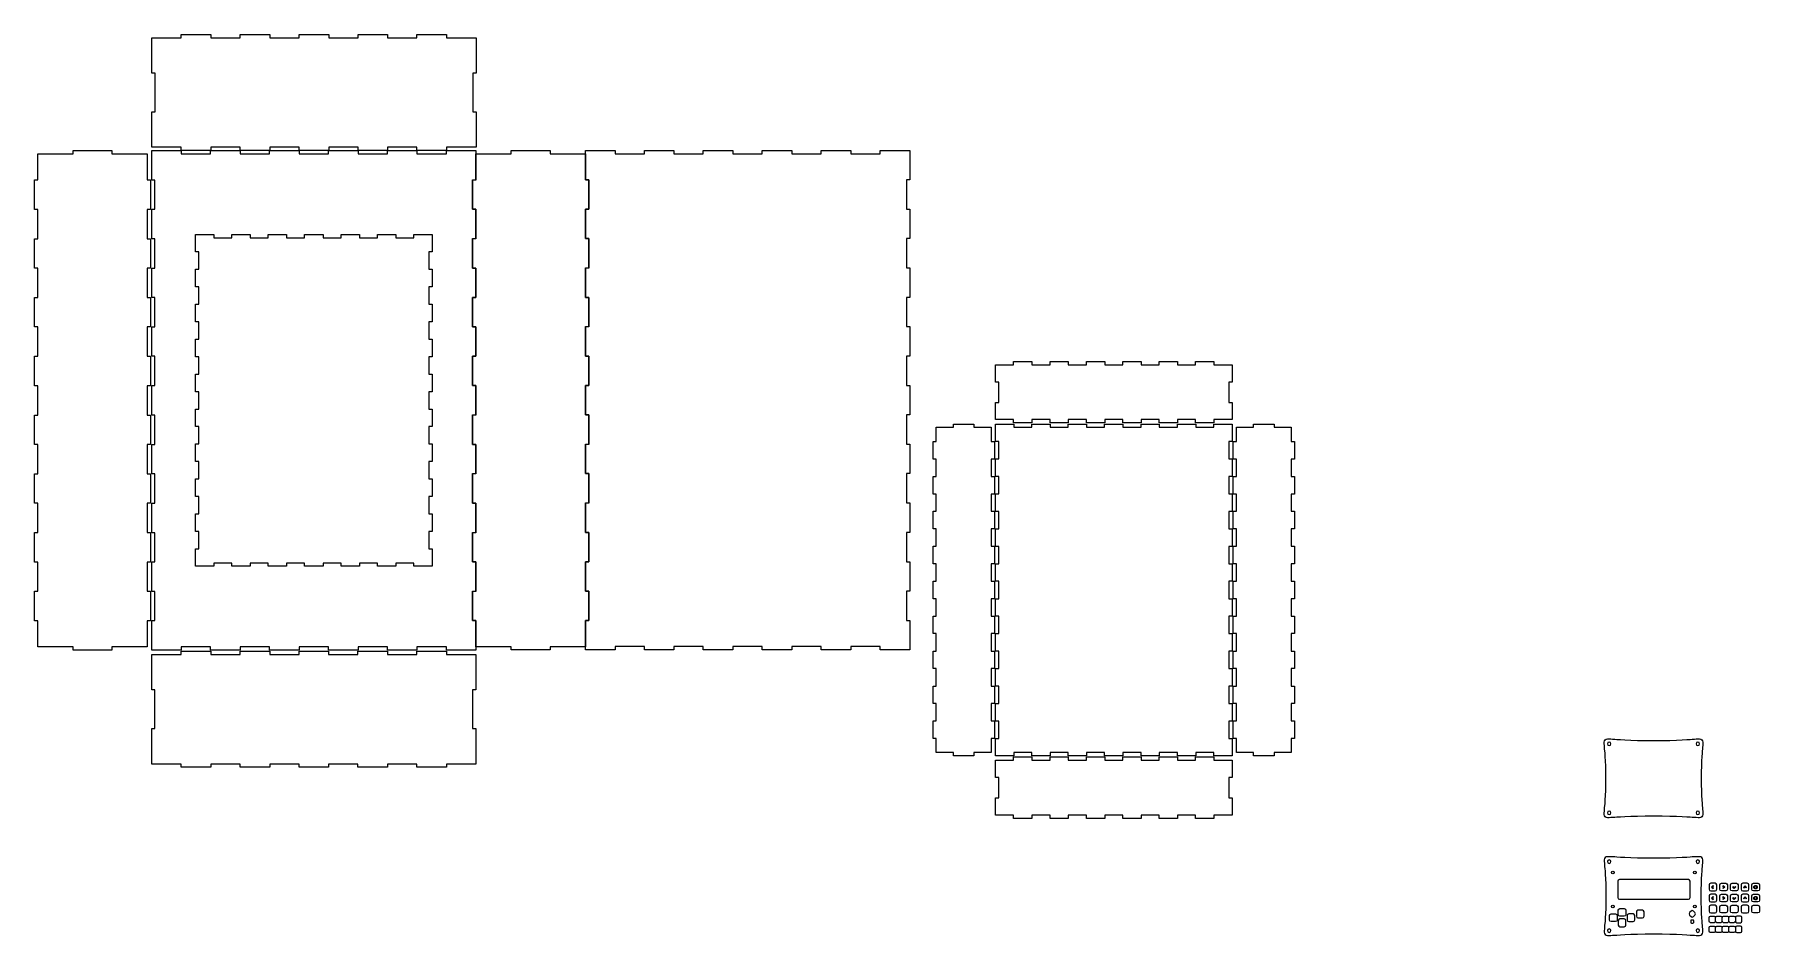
# Model space of a CAD drawing. Extents: x 1 to 1576, y -528 to 295.
import ezdxf

# ---------------------------------------------------------------- set-up
doc = ezdxf.new("R2010")
doc.units = 0
doc.layers.add('NEWLAYER', color=7, linetype='CONTINUOUS')
doc.layers.add('Your Design', color=7, linetype='CONTINUOUS')

# ---------------------------------------------------------------- blocks, each defined once
blk = doc.blocks.new('block 44')
at = {"layer": 'Your Design', "lineweight": 0}
for points in [[(11.6, 181), (11.6, 180.1), (10.9, 179.4), (10, 179.4), (9.1, 179.4), (8.4, 180.1), (8.4, 181), (8.4, 181.9), (9.1, 182.6), (10, 182.6), (10.9, 182.6), (11.6, 181.9), (11.6, 181)], [(92.6, 181), (92.6, 180.1), (91.9, 179.4), (91, 179.4), (90.1, 179.4), (89.4, 180.1), (89.4, 181), (89.4, 181.9), (90.1, 182.6), (91, 182.6), (91.9, 182.6), (92.6, 181.9), (92.6, 181)], [(11.6, 118), (11.6, 117.1), (10.9, 116.4), (10, 116.4), (9.1, 116.4), (8.4, 117.1), (8.4, 118), (8.4, 118.9), (9.1, 119.6), (10, 119.6), (10.9, 119.6), (11.6, 118.9), (11.6, 118)], [(92.6, 118), (92.6, 117.1), (91.9, 116.4), (91, 116.4), (90.1, 116.4), (89.4, 117.1), (89.4, 118), (89.4, 118.9), (90.1, 119.6), (91, 119.6), (91.9, 119.6), (92.6, 118.9), (92.6, 118)]]:
    blk.add_open_spline(points, degree=3, knots=[0, 0, 0, 0, 1, 1, 1, 2, 2, 2, 3, 3, 3, 4, 4, 4, 4], dxfattribs=at)

msp = doc.modelspace()

# ---------------------------------------------------------------- hatches: boundary and pattern name
at = {"layer": 'Your Design'}
h = msp.add_hatch(color=255, dxfattribs=at)
h.dxf.hatch_style = 2
h.paths.add_polyline_path([(1533.9, -482.4), (1533.5, -482), (1532.1, -483.4), (1533.5, -484.8), (1533.9, -484.4), (1532.9, -483.4)])
h = msp.add_hatch(color=255, dxfattribs=at)
h.dxf.hatch_style = 2
h.paths.add_polyline_path([(1542.4, -482.4), (1542.8, -482), (1544.2, -483.4), (1542.8, -484.8), (1542.4, -484.4), (1543.4, -483.4)])
h = msp.add_hatch(color=255, dxfattribs=at)
h.dxf.hatch_style = 2
h.paths.add_polyline_path([(1553.8, -482.8), (1554.2, -483.2), (1552.8, -484.6), (1551.4, -483.2), (1551.8, -482.8), (1552.8, -483.8)])
h = msp.add_hatch(color=255, dxfattribs=at)
h.dxf.hatch_style = 2
h.paths.add_polyline_path([(1563.6, -484.1), (1564, -483.7), (1562.6, -482.3), (1561.2, -483.7), (1561.5, -484.1), (1562.6, -483)])
h = msp.add_hatch(color=255, dxfattribs=at)
h.dxf.hatch_style = 2
edge = h.paths.add_edge_path()
edge.add_spline(control_points=[(1572.8, -481.9), (1572.8, -481.9), (1571.8, -481.9), (1571.8, -481.9), (1571.3, -481.9), (1570.8, -482.4), (1570.8, -482.9), (1570.8, -482.9), (1570.8, -483.9), (1570.8, -483.9), (1570.8, -484.5), (1571.3, -484.9), (1571.8, -484.9), (1571.8, -484.9), (1572.8, -484.9), (1572.8, -484.9), (1573.4, -484.9), (1573.8, -484.5), (1573.8, -483.9), (1573.8, -483.9), (1573.8, -482.9), (1573.8, -482.9), (1573.8, -482.4), (1573.4, -481.9), (1572.8, -481.9), (1572.8, -481.9), (1572.8, -481.9), (1572.8, -481.9)], knot_values=[0, 0, 0, 0, 1, 1, 1, 2, 2, 2, 3, 3, 3, 4, 4, 4, 5, 5, 5, 6, 6, 6, 7, 7, 7, 8, 8, 8, 9, 9, 9, 9], degree=3, periodic=0)
edge = h.paths.add_edge_path()
edge.add_spline(control_points=[(1572.8, -482.4), (1573.1, -482.4), (1573.3, -482.7), (1573.3, -482.9), (1573.3, -482.9), (1573.3, -483.9), (1573.3, -483.9), (1573.3, -484.2), (1573.1, -484.4), (1572.8, -484.4), (1572.8, -484.4), (1571.8, -484.4), (1571.8, -484.4), (1571.6, -484.4), (1571.4, -484.2), (1571.4, -483.9), (1571.4, -483.9), (1571.4, -482.9), (1571.4, -482.9), (1571.4, -482.8), (1571.4, -482.7), (1571.5, -482.6), (1571.6, -482.5), (1571.7, -482.4), (1571.8, -482.4), (1571.8, -482.4), (1572.8, -482.4), (1572.8, -482.4)], knot_values=[0, 0, 0, 0, 0.352778, 0.352778, 0.352778, 0.705556, 0.705556, 0.705556, 1.058333, 1.058333, 1.058333, 1.411111, 1.411111, 1.411111, 1.763889, 1.763889, 1.763889, 2.116667, 2.116667, 2.116667, 2.469444, 2.469444, 2.469444, 2.822222, 2.822222, 2.822222, 3.175, 3.175, 3.175, 3.175], degree=3, periodic=0)
edge.add_line((1572.8, -482.4), (1572.8, -482.4))
h = msp.add_hatch(color=255, dxfattribs=at)
h.dxf.hatch_style = 2
h.paths.add_polyline_path([(1533.9, -492.4), (1533.5, -492), (1532.1, -493.4), (1533.5, -494.8), (1533.9, -494.4), (1532.9, -493.4)])
h = msp.add_hatch(color=255, dxfattribs=at)
h.dxf.hatch_style = 2
h.paths.add_polyline_path([(1542.4, -492.4), (1542.8, -492), (1544.2, -493.4), (1542.8, -494.8), (1542.4, -494.4), (1543.4, -493.4)])
h = msp.add_hatch(color=255, dxfattribs=at)
h.dxf.hatch_style = 2
h.paths.add_polyline_path([(1553.8, -492.8), (1554.2, -493.2), (1552.8, -494.6), (1551.4, -493.2), (1551.8, -492.8), (1552.8, -493.8)])
h = msp.add_hatch(color=255, dxfattribs=at)
h.dxf.hatch_style = 2
h.paths.add_polyline_path([(1563.6, -494.1), (1564, -493.7), (1562.6, -492.3), (1561.2, -493.7), (1561.5, -494.1), (1562.6, -493)])
h = msp.add_hatch(color=255, dxfattribs=at)
h.dxf.hatch_style = 2
edge = h.paths.add_edge_path()
edge.add_spline(control_points=[(1572.8, -491.9), (1572.8, -491.9), (1571.8, -491.9), (1571.8, -491.9), (1571.3, -491.9), (1570.8, -492.4), (1570.8, -492.9), (1570.8, -492.9), (1570.8, -493.9), (1570.8, -493.9), (1570.8, -494.5), (1571.3, -494.9), (1571.8, -494.9), (1571.8, -494.9), (1572.8, -494.9), (1572.8, -494.9), (1573.4, -494.9), (1573.8, -494.5), (1573.8, -493.9), (1573.8, -493.9), (1573.8, -492.9), (1573.8, -492.9), (1573.8, -492.4), (1573.4, -491.9), (1572.8, -491.9), (1572.8, -491.9), (1572.8, -491.9), (1572.8, -491.9)], knot_values=[0, 0, 0, 0, 1, 1, 1, 2, 2, 2, 3, 3, 3, 4, 4, 4, 5, 5, 5, 6, 6, 6, 7, 7, 7, 8, 8, 8, 9, 9, 9, 9], degree=3, periodic=0)
edge = h.paths.add_edge_path()
edge.add_spline(control_points=[(1572.8, -492.4), (1573.1, -492.4), (1573.3, -492.7), (1573.3, -492.9), (1573.3, -492.9), (1573.3, -493.9), (1573.3, -493.9), (1573.3, -494.2), (1573.1, -494.4), (1572.8, -494.4), (1572.8, -494.4), (1571.8, -494.4), (1571.8, -494.4), (1571.6, -494.4), (1571.4, -494.2), (1571.4, -493.9), (1571.4, -493.9), (1571.4, -492.9), (1571.4, -492.9), (1571.4, -492.8), (1571.4, -492.7), (1571.5, -492.6), (1571.6, -492.5), (1571.7, -492.4), (1571.8, -492.4), (1571.8, -492.4), (1572.8, -492.4), (1572.8, -492.4)], knot_values=[0, 0, 0, 0, 0.352778, 0.352778, 0.352778, 0.705556, 0.705556, 0.705556, 1.058333, 1.058333, 1.058333, 1.411111, 1.411111, 1.411111, 1.763889, 1.763889, 1.763889, 2.116667, 2.116667, 2.116667, 2.469444, 2.469444, 2.469444, 2.822222, 2.822222, 2.822222, 3.175, 3.175, 3.175, 3.175], degree=3, periodic=0)
edge.add_line((1572.8, -492.4), (1572.8, -492.4))

# ---------------------------------------------------------------- linework, layer by layer
at = {"layer": 'NEWLAYER', "color": 7}
for points in [[(108.1, 292), (135, 292), (135, 295), (162, 295), (162, 292), (188.8, 292), (188.8, 295), (215.8, 295), (215.8, 292), (242.6, 292), (242.6, 295), (269.6, 295), (269.6, 292), (296.4, 292), (296.4, 295), (323.4, 295), (323.4, 292), (350.2, 292), (350.2, 295), (377.2, 295), (377.2, 292), (404.1, 292), (404.1, 259.6), (401.1, 259.6), (401.1, 224.4), (404.1, 224.4), (404.1, 192), (377.2, 192), (377.2, 189), (350.2, 189), (350.2, 192), (323.4, 192), (323.4, 189), (296.4, 189), (296.4, 192), (269.6, 192), (269.6, 189), (242.6, 189), (242.6, 192), (215.8, 192), (215.8, 189), (188.8, 189), (188.8, 192), (162, 192), (162, 189), (135, 189), (135, 192), (108.1, 192), (108.1, 224.4), (111.1, 224.4), (111.1, 259.6), (108.1, 259.6), (108.1, 292)], [(4, 186), (36.3, 186), (36.3, 189), (71.7, 189), (71.7, 186), (104, 186), (104, 162.2), (107, 162.2), (107, 135.3), (104, 135.3), (104, 108.6), (107, 108.6), (107, 81.7), (104, 81.7), (104, 54.9), (107, 54.9), (107, 28), (104, 28), (104, 1.3), (107, 1.3), (107, -25.6), (104, -25.6), (104, -52.4), (107, -52.4), (107, -79.3), (104, -79.3), (104, -106), (107, -106), (107, -132.9), (104, -132.9), (104, -159.7), (107, -159.7), (107, -186.6), (104, -186.6), (104, -213.3), (107, -213.3), (107, -240.2), (104, -240.2), (104, -264), (71.7, -264), (71.7, -267), (36.3, -267), (36.3, -264), (4, -264), (4, -240.2), (1, -240.2), (1, -213.3), (4, -213.3), (4, -186.6), (1, -186.6), (1, -159.7), (4, -159.7), (4, -132.9), (1, -132.9), (1, -106), (4, -106), (4, -79.3), (1, -79.3), (1, -52.4), (4, -52.4), (4, -25.6), (1, -25.6), (1, 1.3), (4, 1.3), (4, 28), (1, 28), (1, 54.9), (4, 54.9), (4, 81.7), (1, 81.7), (1, 108.6), (4, 108.6), (4, 135.3), (1, 135.3), (1, 162.2), (4, 162.2), (4, 186)], [(108, 189), (135, 189), (135, 186), (161.8, 186), (161.8, 189), (188.8, 189), (188.8, 186), (215.6, 186), (215.6, 189), (242.6, 189), (242.6, 186), (269.4, 186), (269.4, 189), (296.4, 189), (296.4, 186), (323.2, 186), (323.2, 189), (350.2, 189), (350.2, 186), (377, 186), (377, 189), (404, 189), (404, 162.1), (401, 162.1), (401, 135.4), (404, 135.4), (404, 108.5), (401, 108.5), (401, 81.8), (404, 81.8), (404, 54.8), (401, 54.8), (401, 28.1), (404, 28.1), (404, 1.2), (401, 1.2), (401, -25.5), (404, -25.5), (404, -52.5), (401, -52.5), (401, -79.2), (404, -79.2), (404, -106.1), (401, -106.1), (401, -132.8), (404, -132.8), (404, -159.8), (401, -159.8), (401, -186.5), (404, -186.5), (404, -213.4), (401, -213.4), (401, -240.1), (404, -240.1), (404, -267), (377, -267), (377, -264), (350.2, -264), (350.2, -267), (323.2, -267), (323.2, -264), (296.4, -264), (296.4, -267), (269.4, -267), (269.4, -264), (242.6, -264), (242.6, -267), (215.6, -267), (215.6, -264), (188.8, -264), (188.8, -267), (161.8, -267), (161.8, -264), (135, -264), (135, -267), (108, -267), (108, -240.1), (111, -240.1), (111, -213.4), (108, -213.4), (108, -186.5), (111, -186.5), (111, -159.8), (108, -159.8), (108, -132.8), (111, -132.8), (111, -106.1), (108, -106.1), (108, -79.2), (111, -79.2), (111, -52.5), (108, -52.5), (108, -25.5), (111, -25.5), (111, 1.2), (108, 1.2), (108, 28.1), (111, 28.1), (111, 54.8), (108, 54.8), (108, 81.8), (111, 81.8), (111, 108.5), (108, 108.5), (108, 135.4), (111, 135.4), (111, 162.1), (108, 162.1), (108, 189)], [(404, 186.1), (436.3, 186.1), (436.3, 189.1), (471.7, 189.1), (471.7, 186.1), (504, 186.1), (504, 162.3), (507, 162.3), (507, 135.4), (504, 135.4), (504, 108.7), (507, 108.7), (507, 81.8), (504, 81.8), (504, 55), (507, 55), (507, 28.1), (504, 28.1), (504, 1.4), (507, 1.4), (507, -25.5), (504, -25.5), (504, -52.3), (507, -52.3), (507, -79.2), (504, -79.2), (504, -105.9), (507, -105.9), (507, -132.8), (504, -132.8), (504, -159.6), (507, -159.6), (507, -186.5), (504, -186.5), (504, -213.2), (507, -213.2), (507, -240.1), (504, -240.1), (504, -263.9), (471.7, -263.9), (471.7, -266.9), (436.3, -266.9), (436.3, -263.9), (404, -263.9), (404, -240.1), (401, -240.1), (401, -213.2), (404, -213.2), (404, -186.5), (401, -186.5), (401, -159.6), (404, -159.6), (404, -132.8), (401, -132.8), (401, -105.9), (404, -105.9), (404, -79.2), (401, -79.2), (401, -52.3), (404, -52.3), (404, -25.5), (401, -25.5), (401, 1.4), (404, 1.4), (404, 28.1), (401, 28.1), (401, 55), (404, 55), (404, 81.8), (401, 81.8), (401, 108.7), (404, 108.7), (404, 135.4), (401, 135.4), (401, 162.3), (404, 162.3), (404, 186.1)], [(504, 189.2), (531, 189.2), (531, 186.2), (557.8, 186.2), (557.8, 189.2), (584.8, 189.2), (584.8, 186.2), (611.6, 186.2), (611.6, 189.2), (638.6, 189.2), (638.6, 186.2), (665.4, 186.2), (665.4, 189.2), (692.4, 189.2), (692.4, 186.2), (719.2, 186.2), (719.2, 189.2), (746.2, 189.2), (746.2, 186.2), (773, 186.2), (773, 189.2), (800, 189.2), (800, 162.3), (797, 162.3), (797, 135.6), (800, 135.6), (800, 108.7), (797, 108.7), (797, 81.9), (800, 81.9), (800, 55), (797, 55), (797, 28.3), (800, 28.3), (800, 1.4), (797, 1.4), (797, -25.4), (800, -25.4), (800, -52.3), (797, -52.3), (797, -79), (800, -79), (800, -105.9), (797, -105.9), (797, -132.7), (800, -132.7), (800, -159.6), (797, -159.6), (797, -186.3), (800, -186.3), (800, -213.2), (797, -213.2), (797, -240), (800, -240), (800, -266.8), (773, -266.8), (773, -263.8), (746.2, -263.8), (746.2, -266.8), (719.2, -266.8), (719.2, -263.8), (692.4, -263.8), (692.4, -266.8), (665.4, -266.8), (665.4, -263.8), (638.6, -263.8), (638.6, -266.8), (611.6, -266.8), (611.6, -263.8), (584.8, -263.8), (584.8, -266.8), (557.8, -266.8), (557.8, -263.8), (531, -263.8), (531, -266.8), (504, -266.8), (504, -240), (507, -240), (507, -213.2), (504, -213.2), (504, -186.3), (507, -186.3), (507, -159.6), (504, -159.6), (504, -132.7), (507, -132.7), (507, -105.9), (504, -105.9), (504, -79), (507, -79), (507, -52.3), (504, -52.3), (504, -25.4), (507, -25.4), (507, 1.4), (504, 1.4), (504, 28.3), (507, 28.3), (507, 55), (504, 55), (504, 81.9), (507, 81.9), (507, 108.7), (504, 108.7), (504, 135.6), (507, 135.6), (507, 162.3), (504, 162.3), (504, 189.2)], [(148, 112.5), (164.7, 112.5), (164.7, 109.5), (181.2, 109.5), (181.2, 112.5), (197.9, 112.5), (197.9, 109.5), (214.4, 109.5), (214.4, 112.5), (231.1, 112.5), (231.1, 109.5), (247.6, 109.5), (247.6, 112.5), (264.4, 112.5), (264.4, 109.5), (280.9, 109.5), (280.9, 112.5), (297.6, 112.5), (297.6, 109.5), (314.1, 109.5), (314.1, 112.5), (330.8, 112.5), (330.8, 109.5), (347.3, 109.5), (347.3, 112.5), (364, 112.5), (364, 96.5), (361, 96.5), (361, 80.7), (364, 80.7), (364, 64.6), (361, 64.6), (361, 48.8), (364, 48.8), (364, 32.7), (361, 32.7), (361, 16.9), (364, 16.9), (364, 0.8), (361, 0.8), (361, -15), (364, -15), (364, -31.1), (361, -31.1), (361, -46.9), (364, -46.9), (364, -63), (361, -63), (361, -78.8), (364, -78.8), (364, -94.9), (361, -94.9), (361, -110.7), (364, -110.7), (364, -126.8), (361, -126.8), (361, -142.6), (364, -142.6), (364, -158.7), (361, -158.7), (361, -174.5), (364, -174.5), (364, -190.5), (347.3, -190.5), (347.3, -187.5), (330.8, -187.5), (330.8, -190.5), (314.1, -190.5), (314.1, -187.5), (297.6, -187.5), (297.6, -190.5), (280.9, -190.5), (280.9, -187.5), (264.4, -187.5), (264.4, -190.5), (247.6, -190.5), (247.6, -187.5), (231.1, -187.5), (231.1, -190.5), (214.4, -190.5), (214.4, -187.5), (197.9, -187.5), (197.9, -190.5), (181.2, -190.5), (181.2, -187.5), (164.7, -187.5), (164.7, -190.5), (148, -190.5), (148, -174.5), (151, -174.5), (151, -158.7), (148, -158.7), (148, -142.6), (151, -142.6), (151, -126.8), (148, -126.8), (148, -110.7), (151, -110.7), (151, -94.9), (148, -94.9), (148, -78.8), (151, -78.8), (151, -63), (148, -63), (148, -46.9), (151, -46.9), (151, -31.1), (148, -31.1), (148, -15), (151, -15), (151, 0.8), (148, 0.8), (148, 16.9), (151, 16.9), (151, 32.7), (148, 32.7), (148, 48.8), (151, 48.8), (151, 64.6), (148, 64.6), (148, 80.7), (151, 80.7), (151, 96.5), (148, 96.5), (148, 112.5)], [(878.3, -6.6), (894.9, -6.6), (894.9, -3.6), (911.6, -3.6), (911.6, -6.6), (928.1, -6.6), (928.1, -3.6), (944.8, -3.6), (944.8, -6.6), (961.4, -6.6), (961.4, -3.6), (978.1, -3.6), (978.1, -6.6), (994.6, -6.6), (994.6, -3.6), (1011.3, -3.6), (1011.3, -6.6), (1027.8, -6.6), (1027.8, -3.6), (1044.5, -3.6), (1044.5, -6.6), (1061, -6.6), (1061, -3.6), (1077.7, -3.6), (1077.7, -6.6), (1094.3, -6.6), (1094.3, -22.3), (1091.3, -22.3), (1091.3, -40.9), (1094.3, -40.9), (1094.3, -56.6), (1077.7, -56.6), (1077.7, -59.6), (1061, -59.6), (1061, -56.6), (1044.5, -56.6), (1044.5, -59.6), (1027.8, -59.6), (1027.8, -56.6), (1011.3, -56.6), (1011.3, -59.6), (994.6, -59.6), (994.6, -56.6), (978.1, -56.6), (978.1, -59.6), (961.4, -59.6), (961.4, -56.6), (944.8, -56.6), (944.8, -59.6), (928.1, -59.6), (928.1, -56.6), (911.6, -56.6), (911.6, -59.6), (894.9, -59.6), (894.9, -56.6), (878.3, -56.6), (878.3, -40.9), (881.3, -40.9), (881.3, -22.3), (878.3, -22.3), (878.3, -6.6)], [(824.3, -63.6), (839.9, -63.6), (839.9, -60.6), (858.7, -60.6), (858.7, -63.6), (874.3, -63.6), (874.3, -76.5), (877.3, -76.5), (877.3, -92.6), (874.3, -92.6), (874.3, -108.4), (877.3, -108.4), (877.3, -124.5), (874.3, -124.5), (874.3, -140.3), (877.3, -140.3), (877.3, -156.4), (874.3, -156.4), (874.3, -172.2), (877.3, -172.2), (877.3, -188.2), (874.3, -188.2), (874.3, -204.1), (877.3, -204.1), (877.3, -220.1), (874.3, -220.1), (874.3, -236), (877.3, -236), (877.3, -252), (874.3, -252), (874.3, -267.9), (877.3, -267.9), (877.3, -283.9), (874.3, -283.9), (874.3, -299.8), (877.3, -299.8), (877.3, -315.8), (874.3, -315.8), (874.3, -331.7), (877.3, -331.7), (877.3, -347.7), (874.3, -347.7), (874.3, -360.6), (858.7, -360.6), (858.7, -363.6), (839.9, -363.6), (839.9, -360.6), (824.3, -360.6), (824.3, -347.7), (821.3, -347.7), (821.3, -331.7), (824.3, -331.7), (824.3, -315.8), (821.3, -315.8), (821.3, -299.8), (824.3, -299.8), (824.3, -283.9), (821.3, -283.9), (821.3, -267.9), (824.3, -267.9), (824.3, -252), (821.3, -252), (821.3, -236), (824.3, -236), (824.3, -220.1), (821.3, -220.1), (821.3, -204.1), (824.3, -204.1), (824.3, -188.2), (821.3, -188.2), (821.3, -172.2), (824.3, -172.2), (824.3, -156.4), (821.3, -156.4), (821.3, -140.3), (824.3, -140.3), (824.3, -124.5), (821.3, -124.5), (821.3, -108.4), (824.3, -108.4), (824.3, -92.6), (821.3, -92.6), (821.3, -76.5), (824.3, -76.5), (824.3, -63.6)], [(878.3, -60.6), (895, -60.6), (895, -63.6), (911.5, -63.6), (911.5, -60.6), (928.2, -60.6), (928.2, -63.6), (944.7, -63.6), (944.7, -60.6), (961.4, -60.6), (961.4, -63.6), (978, -63.6), (978, -60.6), (994.7, -60.6), (994.7, -63.6), (1011.2, -63.6), (1011.2, -60.6), (1027.9, -60.6), (1027.9, -63.6), (1044.4, -63.6), (1044.4, -60.6), (1061.1, -60.6), (1061.1, -63.6), (1077.7, -63.6), (1077.7, -60.6), (1094.3, -60.6), (1094.3, -76.6), (1091.3, -76.6), (1091.3, -92.5), (1094.3, -92.5), (1094.3, -108.5), (1091.3, -108.5), (1091.3, -124.4), (1094.3, -124.4), (1094.3, -140.4), (1091.3, -140.4), (1091.3, -156.3), (1094.3, -156.3), (1094.3, -172.3), (1091.3, -172.3), (1091.3, -188.2), (1094.3, -188.2), (1094.3, -204.2), (1091.3, -204.2), (1091.3, -220.1), (1094.3, -220.1), (1094.3, -236.1), (1091.3, -236.1), (1091.3, -251.9), (1094.3, -251.9), (1094.3, -268), (1091.3, -268), (1091.3, -283.8), (1094.3, -283.8), (1094.3, -299.9), (1091.3, -299.9), (1091.3, -315.7), (1094.3, -315.7), (1094.3, -331.8), (1091.3, -331.8), (1091.3, -347.6), (1094.3, -347.6), (1094.3, -363.6), (1077.7, -363.6), (1077.7, -360.6), (1061.1, -360.6), (1061.1, -363.6), (1044.4, -363.6), (1044.4, -360.6), (1027.9, -360.6), (1027.9, -363.6), (1011.2, -363.6), (1011.2, -360.6), (994.7, -360.6), (994.7, -363.6), (978, -363.6), (978, -360.6), (961.4, -360.6), (961.4, -363.6), (944.7, -363.6), (944.7, -360.6), (928.2, -360.6), (928.2, -363.6), (911.5, -363.6), (911.5, -360.6), (895, -360.6), (895, -363.6), (878.3, -363.6), (878.3, -347.6), (881.3, -347.6), (881.3, -331.8), (878.3, -331.8), (878.3, -315.7), (881.3, -315.7), (881.3, -299.9), (878.3, -299.9), (878.3, -283.8), (881.3, -283.8), (881.3, -268), (878.3, -268), (878.3, -251.9), (881.3, -251.9), (881.3, -236.1), (878.3, -236.1), (878.3, -220.1), (881.3, -220.1), (881.3, -204.2), (878.3, -204.2), (878.3, -188.2), (881.3, -188.2), (881.3, -172.3), (878.3, -172.3), (878.3, -156.3), (881.3, -156.3), (881.3, -140.4), (878.3, -140.4), (878.3, -124.4), (881.3, -124.4), (881.3, -108.5), (878.3, -108.5), (878.3, -92.5), (881.3, -92.5), (881.3, -76.6), (878.3, -76.6), (878.3, -60.6)], [(1098.3, -63.6), (1113.9, -63.6), (1113.9, -60.6), (1132.7, -60.6), (1132.7, -63.6), (1148.3, -63.6), (1148.3, -76.5), (1151.3, -76.5), (1151.3, -92.6), (1148.3, -92.6), (1148.3, -108.4), (1151.3, -108.4), (1151.3, -124.5), (1148.3, -124.5), (1148.3, -140.3), (1151.3, -140.3), (1151.3, -156.4), (1148.3, -156.4), (1148.3, -172.2), (1151.3, -172.2), (1151.3, -188.2), (1148.3, -188.2), (1148.3, -204.1), (1151.3, -204.1), (1151.3, -220.1), (1148.3, -220.1), (1148.3, -236), (1151.3, -236), (1151.3, -252), (1148.3, -252), (1148.3, -267.9), (1151.3, -267.9), (1151.3, -283.9), (1148.3, -283.9), (1148.3, -299.8), (1151.3, -299.8), (1151.3, -315.8), (1148.3, -315.8), (1148.3, -331.7), (1151.3, -331.7), (1151.3, -347.7), (1148.3, -347.7), (1148.3, -360.6), (1132.7, -360.6), (1132.7, -363.6), (1113.9, -363.6), (1113.9, -360.6), (1098.3, -360.6), (1098.3, -347.7), (1095.3, -347.7), (1095.3, -331.7), (1098.3, -331.7), (1098.3, -315.8), (1095.3, -315.8), (1095.3, -299.8), (1098.3, -299.8), (1098.3, -283.9), (1095.3, -283.9), (1095.3, -267.9), (1098.3, -267.9), (1098.3, -252), (1095.3, -252), (1095.3, -236), (1098.3, -236), (1098.3, -220.1), (1095.3, -220.1), (1095.3, -204.1), (1098.3, -204.1), (1098.3, -188.2), (1095.3, -188.2), (1095.3, -172.2), (1098.3, -172.2), (1098.3, -156.4), (1095.3, -156.4), (1095.3, -140.3), (1098.3, -140.3), (1098.3, -124.5), (1095.3, -124.5), (1095.3, -108.4), (1098.3, -108.4), (1098.3, -92.6), (1095.3, -92.6), (1095.3, -76.5), (1098.3, -76.5), (1098.3, -63.6)], [(108, -271), (134.9, -271), (134.9, -268), (161.9, -268), (161.9, -271), (188.7, -271), (188.7, -268), (215.7, -268), (215.7, -271), (242.5, -271), (242.5, -268), (269.5, -268), (269.5, -271), (296.3, -271), (296.3, -268), (323.3, -268), (323.3, -271), (350.1, -271), (350.1, -268), (377.1, -268), (377.1, -271), (404, -271), (404, -303.4), (401, -303.4), (401, -338.6), (404, -338.6), (404, -371), (377.1, -371), (377.1, -374), (350.1, -374), (350.1, -371), (323.3, -371), (323.3, -374), (296.3, -374), (296.3, -371), (269.5, -371), (269.5, -374), (242.5, -374), (242.5, -371), (215.7, -371), (215.7, -374), (188.7, -374), (188.7, -371), (161.9, -371), (161.9, -374), (134.9, -374), (134.9, -371), (108, -371), (108, -338.6), (111, -338.6), (111, -303.4), (108, -303.4), (108, -271)], [(878.3, -367.6), (894.9, -367.6), (894.9, -364.6), (911.6, -364.6), (911.6, -367.6), (928.1, -367.6), (928.1, -364.6), (944.8, -364.6), (944.8, -367.6), (961.4, -367.6), (961.4, -364.6), (978.1, -364.6), (978.1, -367.6), (994.6, -367.6), (994.6, -364.6), (1011.3, -364.6), (1011.3, -367.6), (1027.8, -367.6), (1027.8, -364.6), (1044.5, -364.6), (1044.5, -367.6), (1061, -367.6), (1061, -364.6), (1077.7, -364.6), (1077.7, -367.6), (1094.3, -367.6), (1094.3, -383.3), (1091.3, -383.3), (1091.3, -401.9), (1094.3, -401.9), (1094.3, -417.6), (1077.7, -417.6), (1077.7, -420.6), (1061, -420.6), (1061, -417.6), (1044.5, -417.6), (1044.5, -420.6), (1027.8, -420.6), (1027.8, -417.6), (1011.3, -417.6), (1011.3, -420.6), (994.6, -420.6), (994.6, -417.6), (978.1, -417.6), (978.1, -420.6), (961.4, -420.6), (961.4, -417.6), (944.8, -417.6), (944.8, -420.6), (928.1, -420.6), (928.1, -417.6), (911.6, -417.6), (911.6, -420.6), (894.9, -420.6), (894.9, -417.6), (878.3, -417.6), (878.3, -401.9), (881.3, -401.9), (881.3, -383.3), (878.3, -383.3), (878.3, -367.6)]]:
    msp.add_lwpolyline(points, dxfattribs=at)
at = {"layer": 'Your Design', "lineweight": 0}
for points in [[(1533.9, -482.4), (1533.5, -482), (1532.1, -483.4), (1533.5, -484.8), (1533.9, -484.4), (1532.9, -483.4), (1533.9, -482.4)], [(1542.4, -482.4), (1542.8, -482), (1544.2, -483.4), (1542.8, -484.8), (1542.4, -484.4), (1543.4, -483.4), (1542.4, -482.4)], [(1553.8, -482.8), (1554.2, -483.2), (1552.8, -484.6), (1551.4, -483.2), (1551.8, -482.8), (1552.8, -483.8), (1553.8, -482.8)], [(1563.6, -484.1), (1564, -483.7), (1562.6, -482.3), (1561.2, -483.7), (1561.5, -484.1), (1562.6, -483), (1563.6, -484.1)], [(1533.9, -492.4), (1533.5, -492), (1532.1, -493.4), (1533.5, -494.8), (1533.9, -494.4), (1532.9, -493.4), (1533.9, -492.4)], [(1542.4, -492.4), (1542.8, -492), (1544.2, -493.4), (1542.8, -494.8), (1542.4, -494.4), (1543.4, -493.4), (1542.4, -492.4)], [(1553.8, -492.8), (1554.2, -493.2), (1552.8, -494.6), (1551.4, -493.2), (1551.8, -492.8), (1552.8, -493.8), (1553.8, -492.8)], [(1563.6, -494.1), (1564, -493.7), (1562.6, -492.3), (1561.2, -493.7), (1561.5, -494.1), (1562.6, -493), (1563.6, -494.1)]]:
    msp.add_lwpolyline(points, dxfattribs=at)
for points, knots in [([(1522.6, -384.1), (1522.6, -367.5), (1523.8, -357), (1523.8, -357), (1524, -355.4), (1524.1, -352.7), (1524.1, -351.1), (1524.1, -349.4), (1522.8, -348.1), (1521.1, -348.1), (1519.5, -348.1), (1516.8, -348.2), (1515.1, -348.3), (1515.1, -348.3), (1500.7, -349.6), (1479.1, -349.6), (1457.6, -349.6), (1443.1, -348.3), (1443.1, -348.3), (1441.5, -348.2), (1438.8, -348.1), (1437.1, -348.1), (1435.5, -348.1), (1434.1, -349.4), (1434.1, -351.1), (1434.1, -352.7), (1434.3, -355.4), (1434.4, -357), (1434.4, -357), (1435.6, -367.5), (1435.6, -384.1), (1435.6, -400.6), (1434.4, -411.1), (1434.4, -411.1), (1434.3, -412.7), (1434.1, -415.4), (1434.1, -417.1), (1434.1, -418.7), (1435.5, -420.1), (1437.1, -420.1), (1438.8, -420.1), (1441.5, -419.9), (1443.1, -419.8), (1443.1, -419.8), (1457.6, -418.6), (1479.1, -418.6), (1500.7, -418.6), (1515.1, -419.8), (1515.1, -419.8), (1516.8, -419.9), (1519.5, -420.1), (1521.1, -420.1), (1522.8, -420.1), (1524.1, -418.7), (1524.1, -417.1), (1524.1, -415.4), (1524, -412.7), (1523.8, -411.1), (1523.8, -411.1), (1522.6, -400.6), (1522.6, -384.1)], [0, 0, 0, 0, 1, 1, 1, 2, 2, 2, 3, 3, 3, 4, 4, 4, 5, 5, 5, 6, 6, 6, 7, 7, 7, 8, 8, 8, 9, 9, 9, 10, 10, 10, 11, 11, 11, 12, 12, 12, 13, 13, 13, 14, 14, 14, 15, 15, 15, 16, 16, 16, 17, 17, 17, 18, 18, 18, 19, 19, 19, 20, 20, 20, 20]), ([(1443.1, -455.8), (1441.5, -455.7), (1438.8, -455.6), (1437.1, -455.6), (1435.5, -455.6), (1434.1, -456.9), (1434.1, -458.6), (1434.1, -460.2), (1434.3, -462.9), (1434.4, -464.5)], [6, 6, 6, 6, 7, 7, 7, 8, 8, 8, 9, 9, 9, 9]), ([(1515.1, -455.8), (1515.1, -455.8), (1500.7, -457.1), (1479.1, -457.1), (1457.6, -457.1), (1443.1, -455.8), (1443.1, -455.8)], [4, 4, 4, 4, 5, 5, 5, 6, 6, 6, 6]), ([(1523.8, -464.5), (1524, -462.9), (1524.1, -460.2), (1524.1, -458.6), (1524.1, -456.9), (1522.8, -455.6), (1521.1, -455.6), (1519.5, -455.6), (1516.8, -455.7), (1515.1, -455.8)], [1, 1, 1, 1, 2, 2, 2, 3, 3, 3, 4, 4, 4, 4]), ([(1434.4, -464.5), (1434.4, -464.5), (1435.6, -475), (1435.6, -491.6), (1435.6, -508.1), (1434.4, -518.6), (1434.4, -518.6)], [9, 9, 9, 9, 10, 10, 10, 11, 11, 11, 11]), ([(1440.2, -460.1), (1440.2, -460.9), (1439.5, -461.7), (1438.6, -461.7), (1437.7, -461.7), (1437, -460.9), (1437, -460.1), (1437, -459.2), (1437.7, -458.5), (1438.6, -458.5), (1439.5, -458.5), (1440.2, -459.2), (1440.2, -460.1)], [0, 0, 0, 0, 1, 1, 1, 2, 2, 2, 3, 3, 3, 4, 4, 4, 4]), ([(1443.1, -470.2), (1443.1, -469.5), (1442.5, -468.9), (1441.9, -468.9), (1441.2, -468.9), (1440.6, -469.5), (1440.6, -470.2), (1440.6, -470.9), (1441.2, -471.4), (1441.9, -471.4), (1442.5, -471.4), (1443.1, -470.9), (1443.1, -470.2), (1443.1, -470.2), (1443.1, -470.2), (1443.1, -470.2)], [0, 0, 0, 0, 1, 1, 1, 2, 2, 2, 3, 3, 3, 4, 4, 4, 5, 5, 5, 5]), ([(1518.1, -470.2), (1518.1, -469.5), (1517.5, -468.9), (1516.9, -468.9), (1516.2, -468.9), (1515.6, -469.5), (1515.6, -470.2), (1515.6, -470.9), (1516.2, -471.4), (1516.9, -471.4), (1517.5, -471.4), (1518.1, -470.9), (1518.1, -470.2), (1518.1, -470.2), (1518.1, -470.2), (1518.1, -470.2)], [0, 0, 0, 0, 1, 1, 1, 2, 2, 2, 3, 3, 3, 4, 4, 4, 5, 5, 5, 5]), ([(1521.2, -460.1), (1521.2, -460.9), (1520.5, -461.7), (1519.6, -461.7), (1518.7, -461.7), (1518, -460.9), (1518, -460.1), (1518, -459.2), (1518.7, -458.5), (1519.6, -458.5), (1520.5, -458.5), (1521.2, -459.2), (1521.2, -460.1)], [0, 0, 0, 0, 1, 1, 1, 2, 2, 2, 3, 3, 3, 4, 4, 4, 4]), ([(1512.4, -493), (1512.4, -493.9), (1511.7, -494.5), (1510.9, -494.5), (1510.9, -494.5), (1447.9, -494.5), (1447.9, -494.5), (1447, -494.5), (1446.4, -493.9), (1446.4, -493), (1446.4, -493), (1446.4, -478), (1446.4, -478), (1446.4, -477.2), (1447, -476.5), (1447.9, -476.5), (1447.9, -476.5), (1510.9, -476.5), (1510.9, -476.5), (1511.7, -476.5), (1512.4, -477.2), (1512.4, -478), (1512.4, -478), (1512.4, -493), (1512.4, -493)], [0, 0, 0, 0, 1, 1, 1, 2, 2, 2, 3, 3, 3, 4, 4, 4, 5, 5, 5, 6, 6, 6, 7, 7, 7, 8, 8, 8, 8]), ([(1572.8, -481.9), (1572.8, -481.9), (1571.8, -481.9), (1571.8, -481.9), (1571.3, -481.9), (1570.8, -482.4), (1570.8, -482.9), (1570.8, -482.9), (1570.8, -483.9), (1570.8, -483.9), (1570.8, -484.5), (1571.3, -484.9), (1571.8, -484.9), (1571.8, -484.9), (1572.8, -484.9), (1572.8, -484.9), (1573.4, -484.9), (1573.8, -484.5), (1573.8, -483.9), (1573.8, -483.9), (1573.8, -482.9), (1573.8, -482.9), (1573.8, -482.4), (1573.4, -481.9), (1572.8, -481.9), (1572.8, -481.9), (1572.8, -481.9), (1572.8, -481.9)], [0, 0, 0, 0, 1, 1, 1, 2, 2, 2, 3, 3, 3, 4, 4, 4, 5, 5, 5, 6, 6, 6, 7, 7, 7, 8, 8, 8, 9, 9, 9, 9]), ([(1572.8, -482.4), (1573.1, -482.4), (1573.3, -482.7), (1573.3, -482.9), (1573.3, -482.9), (1573.3, -483.9), (1573.3, -483.9), (1573.3, -484.2), (1573.1, -484.4), (1572.8, -484.4), (1572.8, -484.4), (1571.8, -484.4), (1571.8, -484.4), (1571.6, -484.4), (1571.4, -484.2), (1571.4, -483.9), (1571.4, -483.9), (1571.4, -482.9), (1571.4, -482.9), (1571.4, -482.8), (1571.4, -482.7), (1571.5, -482.6), (1571.6, -482.5), (1571.7, -482.4), (1571.8, -482.4), (1571.8, -482.4), (1572.8, -482.4), (1572.8, -482.4)], [0, 0, 0, 0, 1, 1, 1, 2, 2, 2, 3, 3, 3, 4, 4, 4, 5, 5, 5, 6, 6, 6, 7, 7, 7, 8, 8, 8, 9, 9, 9, 9]), ([(1443.1, -501.2), (1443.1, -500.5), (1442.5, -499.9), (1441.9, -499.9), (1441.2, -499.9), (1440.6, -500.5), (1440.6, -501.2), (1440.6, -501.9), (1441.2, -502.4), (1441.9, -502.4), (1442.5, -502.4), (1443.1, -501.9), (1443.1, -501.2), (1443.1, -501.2), (1443.1, -501.2), (1443.1, -501.2)], [0, 0, 0, 0, 1, 1, 1, 2, 2, 2, 3, 3, 3, 4, 4, 4, 5, 5, 5, 5]), ([(1448.4, -503), (1447.5, -503), (1446.9, -503.7), (1446.9, -504.5), (1446.9, -504.5), (1446.9, -508.5), (1446.9, -508.5), (1446.9, -509.4), (1447.5, -510), (1448.4, -510), (1448.4, -510), (1452.4, -510), (1452.4, -510), (1453.2, -510), (1453.9, -509.4), (1453.9, -508.5), (1453.9, -508.5), (1453.9, -504.5), (1453.9, -504.5), (1453.9, -503.7), (1453.2, -503), (1452.4, -503), (1452.4, -503), (1448.4, -503), (1448.4, -503)], [0, 0, 0, 0, 1, 1, 1, 2, 2, 2, 3, 3, 3, 4, 4, 4, 5, 5, 5, 6, 6, 6, 7, 7, 7, 8, 8, 8, 8]), ([(1518.1, -501.2), (1518.1, -500.5), (1517.5, -499.9), (1516.9, -499.9), (1516.2, -499.9), (1515.6, -500.5), (1515.6, -501.2), (1515.6, -501.9), (1516.2, -502.4), (1516.9, -502.4), (1517.5, -502.4), (1518.1, -501.9), (1518.1, -501.2), (1518.1, -501.2), (1518.1, -501.2), (1518.1, -501.2)], [0, 0, 0, 0, 1, 1, 1, 2, 2, 2, 3, 3, 3, 4, 4, 4, 5, 5, 5, 5]), ([(1572.8, -491.9), (1572.8, -491.9), (1571.8, -491.9), (1571.8, -491.9), (1571.3, -491.9), (1570.8, -492.4), (1570.8, -492.9), (1570.8, -492.9), (1570.8, -493.9), (1570.8, -493.9), (1570.8, -494.5), (1571.3, -494.9), (1571.8, -494.9), (1571.8, -494.9), (1572.8, -494.9), (1572.8, -494.9), (1573.4, -494.9), (1573.8, -494.5), (1573.8, -493.9), (1573.8, -493.9), (1573.8, -492.9), (1573.8, -492.9), (1573.8, -492.4), (1573.4, -491.9), (1572.8, -491.9), (1572.8, -491.9), (1572.8, -491.9), (1572.8, -491.9)], [0, 0, 0, 0, 1, 1, 1, 2, 2, 2, 3, 3, 3, 4, 4, 4, 5, 5, 5, 6, 6, 6, 7, 7, 7, 8, 8, 8, 9, 9, 9, 9]), ([(1572.8, -492.4), (1573.1, -492.4), (1573.3, -492.7), (1573.3, -492.9), (1573.3, -492.9), (1573.3, -493.9), (1573.3, -493.9), (1573.3, -494.2), (1573.1, -494.4), (1572.8, -494.4), (1572.8, -494.4), (1571.8, -494.4), (1571.8, -494.4), (1571.6, -494.4), (1571.4, -494.2), (1571.4, -493.9), (1571.4, -493.9), (1571.4, -492.9), (1571.4, -492.9), (1571.4, -492.8), (1571.4, -492.7), (1571.5, -492.6), (1571.6, -492.5), (1571.7, -492.4), (1571.8, -492.4), (1571.8, -492.4), (1572.8, -492.4), (1572.8, -492.4)], [0, 0, 0, 0, 1, 1, 1, 2, 2, 2, 3, 3, 3, 4, 4, 4, 5, 5, 5, 6, 6, 6, 7, 7, 7, 8, 8, 8, 9, 9, 9, 9]), ([(1434.4, -518.6), (1434.3, -520.2), (1434.1, -522.9), (1434.1, -524.6), (1434.1, -526.2), (1435.5, -527.6), (1437.1, -527.6), (1438.8, -527.6), (1441.5, -527.4), (1443.1, -527.3)], [11, 11, 11, 11, 12, 12, 12, 13, 13, 13, 14, 14, 14, 14]), ([(1438.9, -513.3), (1438.9, -514.1), (1439.5, -514.8), (1440.4, -514.8), (1440.4, -514.8), (1444.4, -514.8), (1444.4, -514.8), (1445.2, -514.8), (1445.9, -514.1), (1445.9, -513.3), (1445.9, -513.3), (1445.9, -509.3), (1445.9, -509.3), (1445.9, -508.5), (1445.2, -507.8), (1444.4, -507.8), (1444.4, -507.8), (1440.4, -507.8), (1440.4, -507.8), (1439.5, -507.8), (1438.9, -508.5), (1438.9, -509.3), (1438.9, -509.3), (1438.9, -513.3), (1438.9, -513.3)], [0, 0, 0, 0, 1, 1, 1, 2, 2, 2, 3, 3, 3, 4, 4, 4, 5, 5, 5, 6, 6, 6, 7, 7, 7, 8, 8, 8, 8]), ([(1448.4, -519.5), (1447.5, -519.5), (1446.9, -518.9), (1446.9, -518), (1446.9, -518), (1446.9, -514), (1446.9, -514), (1446.9, -513.2), (1447.5, -512.5), (1448.4, -512.5), (1448.4, -512.5), (1452.4, -512.5), (1452.4, -512.5), (1453.2, -512.5), (1453.9, -513.2), (1453.9, -514), (1453.9, -514), (1453.9, -518), (1453.9, -518), (1453.9, -518.9), (1453.2, -519.5), (1452.4, -519.5), (1452.4, -519.5), (1448.4, -519.5), (1448.4, -519.5)], [0, 0, 0, 0, 1, 1, 1, 2, 2, 2, 3, 3, 3, 4, 4, 4, 5, 5, 5, 6, 6, 6, 7, 7, 7, 8, 8, 8, 8]), ([(1461.9, -513.3), (1461.9, -514.1), (1461.2, -514.8), (1460.4, -514.8), (1460.4, -514.8), (1456.4, -514.8), (1456.4, -514.8), (1455.5, -514.8), (1454.9, -514.1), (1454.9, -513.3), (1454.9, -513.3), (1454.9, -509.3), (1454.9, -509.3), (1454.9, -508.5), (1455.5, -507.8), (1456.4, -507.8), (1456.4, -507.8), (1460.4, -507.8), (1460.4, -507.8), (1461.2, -507.8), (1461.9, -508.5), (1461.9, -509.3), (1461.9, -509.3), (1461.9, -513.3), (1461.9, -513.3)], [0, 0, 0, 0, 1, 1, 1, 2, 2, 2, 3, 3, 3, 4, 4, 4, 5, 5, 5, 6, 6, 6, 7, 7, 7, 8, 8, 8, 8]), ([(1470.4, -510), (1470.4, -510.9), (1469.7, -511.5), (1468.9, -511.5), (1468.9, -511.5), (1464.9, -511.5), (1464.9, -511.5), (1464.1, -511.5), (1463.4, -510.9), (1463.4, -510), (1463.4, -510), (1463.4, -506), (1463.4, -506), (1463.4, -505.2), (1464.1, -504.5), (1464.9, -504.5), (1464.9, -504.5), (1468.9, -504.5), (1468.9, -504.5), (1469.7, -504.5), (1470.4, -505.2), (1470.4, -506), (1470.4, -506), (1470.4, -510), (1470.4, -510)], [0, 0, 0, 0, 1, 1, 1, 2, 2, 2, 3, 3, 3, 4, 4, 4, 5, 5, 5, 6, 6, 6, 7, 7, 7, 8, 8, 8, 8]), ([(1515.5, -510.3), (1514.9, -510.9), (1513.9, -510.9), (1513.4, -510.3), (1513.4, -510.3), (1511.9, -508.9), (1511.9, -508.9), (1511.4, -508.3), (1511.4, -507.3), (1511.9, -506.7), (1511.9, -506.7), (1513.4, -505.3), (1513.4, -505.3), (1513.9, -504.7), (1514.9, -504.7), (1515.5, -505.3), (1515.5, -505.3), (1516.9, -506.7), (1516.9, -506.7), (1517.5, -507.3), (1517.5, -508.3), (1516.9, -508.9), (1516.9, -508.9), (1515.5, -510.3), (1515.5, -510.3)], [0, 0, 0, 0, 1, 1, 1, 2, 2, 2, 3, 3, 3, 4, 4, 4, 5, 5, 5, 6, 6, 6, 7, 7, 7, 8, 8, 8, 8]), ([(1513.7, -516.3), (1513.3, -516.3), (1513, -516), (1513, -515.6), (1513, -515.6), (1513, -514.2), (1513, -514.2), (1513, -513.8), (1513.3, -513.5), (1513.7, -513.5), (1513.7, -513.5), (1515.1, -513.5), (1515.1, -513.5), (1515.5, -513.5), (1515.8, -513.8), (1515.8, -514.2), (1515.8, -514.2), (1515.8, -515.6), (1515.8, -515.6), (1515.8, -516), (1515.5, -516.3), (1515.1, -516.3), (1515.1, -516.3), (1513.7, -516.3), (1513.7, -516.3)], [0, 0, 0, 0, 1, 1, 1, 2, 2, 2, 3, 3, 3, 4, 4, 4, 5, 5, 5, 6, 6, 6, 7, 7, 7, 8, 8, 8, 8]), ([(1515.1, -527.3), (1516.8, -527.4), (1519.5, -527.6), (1521.1, -527.6), (1522.8, -527.6), (1524.1, -526.2), (1524.1, -524.6), (1524.1, -522.9), (1524, -520.2), (1523.8, -518.6)], [16, 16, 16, 16, 17, 17, 17, 18, 18, 18, 19, 19, 19, 19]), ([(1535.8, -514.6), (1535.8, -515.3), (1535.2, -515.9), (1534.5, -515.9), (1534.5, -515.9), (1531, -515.9), (1531, -515.9), (1530.3, -515.9), (1529.8, -515.3), (1529.8, -514.6), (1529.8, -514.6), (1529.8, -511.2), (1529.8, -511.2), (1529.8, -510.5), (1530.3, -509.9), (1531, -509.9), (1531, -509.9), (1534.5, -509.9), (1534.5, -509.9), (1535.2, -509.9), (1535.8, -510.5), (1535.8, -511.2)], [0, 0, 0, 0, 1, 1, 1, 2, 2, 2, 3, 3, 3, 4, 4, 4, 5, 5, 5, 6, 6, 6, 7, 7, 7, 7]), ([(1535.8, -523.6), (1535.8, -524.3), (1535.2, -524.9), (1534.5, -524.9), (1534.5, -524.9), (1531, -524.9), (1531, -524.9), (1530.3, -524.9), (1529.8, -524.3), (1529.8, -523.6), (1529.8, -523.6), (1529.8, -520.2), (1529.8, -520.2), (1529.8, -519.5), (1530.3, -518.9), (1531, -518.9), (1531, -518.9), (1534.5, -518.9), (1534.5, -518.9), (1535.2, -518.9), (1535.8, -519.5), (1535.8, -520.2)], [0, 0, 0, 0, 1, 1, 1, 2, 2, 2, 3, 3, 3, 4, 4, 4, 5, 5, 5, 6, 6, 6, 7, 7, 7, 7]), ([(1541.8, -514.6), (1541.8, -515.3), (1541.2, -515.9), (1540.5, -515.9), (1540.5, -515.9), (1537, -515.9), (1537, -515.9), (1536.3, -515.9), (1535.8, -515.3), (1535.8, -514.6), (1535.8, -514.6), (1535.8, -511.2), (1535.8, -511.2), (1535.8, -510.5), (1536.3, -509.9), (1537, -509.9), (1537, -509.9), (1540.5, -509.9), (1540.5, -509.9), (1541.2, -509.9), (1541.8, -510.5), (1541.8, -511.2)], [0, 0, 0, 0, 1, 1, 1, 2, 2, 2, 3, 3, 3, 4, 4, 4, 5, 5, 5, 6, 6, 6, 7, 7, 7, 7]), ([(1541.8, -523.6), (1541.8, -524.3), (1541.2, -524.9), (1540.5, -524.9), (1540.5, -524.9), (1537, -524.9), (1537, -524.9), (1536.3, -524.9), (1535.8, -524.3), (1535.8, -523.6), (1535.8, -523.6), (1535.8, -520.2), (1535.8, -520.2), (1535.8, -519.5), (1536.3, -518.9), (1537, -518.9), (1537, -518.9), (1540.5, -518.9), (1540.5, -518.9), (1541.2, -518.9), (1541.8, -519.5), (1541.8, -520.2)], [0, 0, 0, 0, 1, 1, 1, 2, 2, 2, 3, 3, 3, 4, 4, 4, 5, 5, 5, 6, 6, 6, 7, 7, 7, 7]), ([(1547.8, -514.6), (1547.8, -515.3), (1547.2, -515.9), (1546.5, -515.9), (1546.5, -515.9), (1543, -515.9), (1543, -515.9), (1542.3, -515.9), (1541.8, -515.3), (1541.8, -514.6), (1541.8, -514.6), (1541.8, -511.2), (1541.8, -511.2), (1541.8, -510.5), (1542.3, -509.9), (1543, -509.9), (1543, -509.9), (1546.5, -509.9), (1546.5, -509.9), (1547.2, -509.9), (1547.8, -510.5), (1547.8, -511.2)], [0, 0, 0, 0, 1, 1, 1, 2, 2, 2, 3, 3, 3, 4, 4, 4, 5, 5, 5, 6, 6, 6, 7, 7, 7, 7]), ([(1547.8, -523.6), (1547.8, -524.3), (1547.2, -524.9), (1546.5, -524.9), (1546.5, -524.9), (1543, -524.9), (1543, -524.9), (1542.3, -524.9), (1541.8, -524.3), (1541.8, -523.6), (1541.8, -523.6), (1541.8, -520.2), (1541.8, -520.2), (1541.8, -519.5), (1542.3, -518.9), (1543, -518.9), (1543, -518.9), (1546.5, -518.9), (1546.5, -518.9), (1547.2, -518.9), (1547.8, -519.5), (1547.8, -520.2)], [0, 0, 0, 0, 1, 1, 1, 2, 2, 2, 3, 3, 3, 4, 4, 4, 5, 5, 5, 6, 6, 6, 7, 7, 7, 7]), ([(1553.8, -514.6), (1553.8, -515.3), (1553.2, -515.9), (1552.5, -515.9), (1552.5, -515.9), (1549, -515.9), (1549, -515.9), (1548.3, -515.9), (1547.8, -515.3), (1547.8, -514.6), (1547.8, -514.6), (1547.8, -511.2), (1547.8, -511.2), (1547.8, -510.5), (1548.3, -509.9), (1549, -509.9), (1549, -509.9), (1552.5, -509.9), (1552.5, -509.9), (1553.2, -509.9), (1553.8, -510.5), (1553.8, -511.2)], [0, 0, 0, 0, 1, 1, 1, 2, 2, 2, 3, 3, 3, 4, 4, 4, 5, 5, 5, 6, 6, 6, 7, 7, 7, 7]), ([(1553.8, -523.6), (1553.8, -524.3), (1553.2, -524.9), (1552.5, -524.9), (1552.5, -524.9), (1549, -524.9), (1549, -524.9), (1548.3, -524.9), (1547.8, -524.3), (1547.8, -523.6), (1547.8, -523.6), (1547.8, -520.2), (1547.8, -520.2), (1547.8, -519.5), (1548.3, -518.9), (1549, -518.9), (1549, -518.9), (1552.5, -518.9), (1552.5, -518.9), (1553.2, -518.9), (1553.8, -519.5), (1553.8, -520.2)], [0, 0, 0, 0, 1, 1, 1, 2, 2, 2, 3, 3, 3, 4, 4, 4, 5, 5, 5, 6, 6, 6, 7, 7, 7, 7]), ([(1559.8, -514.6), (1559.8, -515.3), (1559.2, -515.9), (1558.5, -515.9), (1558.5, -515.9), (1555, -515.9), (1555, -515.9), (1554.3, -515.9), (1553.8, -515.3), (1553.8, -514.6), (1553.8, -514.6), (1553.8, -511.2), (1553.8, -511.2), (1553.8, -510.5), (1554.3, -509.9), (1555, -509.9), (1555, -509.9), (1558.5, -509.9), (1558.5, -509.9), (1559.2, -509.9), (1559.8, -510.5), (1559.8, -511.2), (1559.8, -511.2), (1559.8, -514.6), (1559.8, -514.6)], [0, 0, 0, 0, 1, 1, 1, 2, 2, 2, 3, 3, 3, 4, 4, 4, 5, 5, 5, 6, 6, 6, 7, 7, 7, 8, 8, 8, 8]), ([(1559.8, -523.6), (1559.8, -524.3), (1559.2, -524.9), (1558.5, -524.9), (1558.5, -524.9), (1555, -524.9), (1555, -524.9), (1554.3, -524.9), (1553.8, -524.3), (1553.8, -523.6), (1553.8, -523.6), (1553.8, -520.2), (1553.8, -520.2), (1553.8, -519.5), (1554.3, -518.9), (1555, -518.9), (1555, -518.9), (1558.5, -518.9), (1558.5, -518.9), (1559.2, -518.9), (1559.8, -519.5), (1559.8, -520.2), (1559.8, -520.2), (1559.8, -523.6), (1559.8, -523.6)], [0, 0, 0, 0, 1, 1, 1, 2, 2, 2, 3, 3, 3, 4, 4, 4, 5, 5, 5, 6, 6, 6, 7, 7, 7, 8, 8, 8, 8]), ([(1440.2, -523.1), (1440.2, -523.9), (1439.5, -524.7), (1438.6, -524.7), (1437.7, -524.7), (1437, -523.9), (1437, -523.1), (1437, -522.2), (1437.7, -521.5), (1438.6, -521.5), (1439.5, -521.5), (1440.2, -522.2), (1440.2, -523.1)], [0, 0, 0, 0, 1, 1, 1, 2, 2, 2, 3, 3, 3, 4, 4, 4, 4]), ([(1443.1, -527.3), (1443.1, -527.3), (1457.6, -526.1), (1479.1, -526.1), (1500.7, -526.1), (1515.1, -527.3), (1515.1, -527.3)], [14, 14, 14, 14, 15, 15, 15, 16, 16, 16, 16]), ([(1521.2, -523.1), (1521.2, -523.9), (1520.5, -524.7), (1519.6, -524.7), (1518.7, -524.7), (1518, -523.9), (1518, -523.1), (1518, -522.2), (1518.7, -521.5), (1519.6, -521.5), (1520.5, -521.5), (1521.2, -522.2), (1521.2, -523.1)], [0, 0, 0, 0, 1, 1, 1, 2, 2, 2, 3, 3, 3, 4, 4, 4, 4])]:
    msp.add_open_spline(points, degree=3, knots=knots, dxfattribs=at)
for points in [[(1522.6, -491.6), (1522.6, -475), (1523.8, -464.5), (1523.8, -464.5)], [(1531.3, -479.9), (1530.4, -479.9), (1529.8, -480.6), (1529.8, -481.4)], [(1529.8, -481.4), (1529.8, -481.4), (1529.8, -485.4), (1529.8, -485.4)], [(1529.8, -485.4), (1529.8, -486.2), (1530.4, -486.9), (1531.3, -486.9)], [(1535.3, -479.9), (1535.3, -479.9), (1531.3, -479.9), (1531.3, -479.9)], [(1531.3, -486.9), (1531.3, -486.9), (1535.3, -486.9), (1535.3, -486.9)], [(1536.8, -481.4), (1536.8, -480.6), (1536.1, -479.9), (1535.3, -479.9)], [(1535.3, -486.9), (1536.1, -486.9), (1536.8, -486.2), (1536.8, -485.4)], [(1536.8, -485.4), (1536.8, -485.4), (1536.8, -481.4), (1536.8, -481.4)], [(1539.5, -481.4), (1539.5, -480.6), (1540.2, -479.9), (1541, -479.9)], [(1539.5, -485.4), (1539.5, -485.4), (1539.5, -481.4), (1539.5, -481.4)], [(1541, -486.9), (1540.2, -486.9), (1539.5, -486.2), (1539.5, -485.4)], [(1541, -479.9), (1541, -479.9), (1545, -479.9), (1545, -479.9)], [(1545, -486.9), (1545, -486.9), (1541, -486.9), (1541, -486.9)], [(1545, -479.9), (1545.9, -479.9), (1546.5, -480.6), (1546.5, -481.4)], [(1546.5, -485.4), (1546.5, -486.2), (1545.9, -486.9), (1545, -486.9)], [(1546.5, -481.4), (1546.5, -481.4), (1546.5, -485.4), (1546.5, -485.4)], [(1549.3, -481.4), (1549.3, -480.6), (1550, -479.9), (1550.8, -479.9)], [(1549.3, -485.4), (1549.3, -485.4), (1549.3, -481.4), (1549.3, -481.4)], [(1550.8, -486.9), (1550, -486.9), (1549.3, -486.2), (1549.3, -485.4)], [(1550.8, -479.9), (1550.8, -479.9), (1554.8, -479.9), (1554.8, -479.9)], [(1554.8, -486.9), (1554.8, -486.9), (1550.8, -486.9), (1550.8, -486.9)], [(1554.8, -479.9), (1555.6, -479.9), (1556.3, -480.6), (1556.3, -481.4)], [(1556.3, -485.4), (1556.3, -486.2), (1555.6, -486.9), (1554.8, -486.9)], [(1556.3, -481.4), (1556.3, -481.4), (1556.3, -485.4), (1556.3, -485.4)], [(1560.6, -479.9), (1559.7, -479.9), (1559.1, -480.6), (1559.1, -481.4)], [(1559.1, -481.4), (1559.1, -481.4), (1559.1, -485.4), (1559.1, -485.4)], [(1559.1, -485.4), (1559.1, -486.2), (1559.7, -486.9), (1560.6, -486.9)], [(1564.6, -479.9), (1564.6, -479.9), (1560.6, -479.9), (1560.6, -479.9)], [(1560.6, -486.9), (1560.6, -486.9), (1564.6, -486.9), (1564.6, -486.9)], [(1566.1, -481.4), (1566.1, -480.6), (1565.4, -479.9), (1564.6, -479.9)], [(1564.6, -486.9), (1565.4, -486.9), (1566.1, -486.2), (1566.1, -485.4)], [(1566.1, -485.4), (1566.1, -485.4), (1566.1, -481.4), (1566.1, -481.4)], [(1568.8, -481.4), (1568.8, -480.6), (1569.5, -479.9), (1570.3, -479.9)], [(1568.8, -485.4), (1568.8, -485.4), (1568.8, -481.4), (1568.8, -481.4)], [(1570.3, -486.9), (1569.5, -486.9), (1568.8, -486.2), (1568.8, -485.4)], [(1570.3, -479.9), (1570.3, -479.9), (1574.3, -479.9), (1574.3, -479.9)], [(1574.3, -486.9), (1574.3, -486.9), (1570.3, -486.9), (1570.3, -486.9)], [(1574.3, -479.9), (1575.2, -479.9), (1575.8, -480.6), (1575.8, -481.4)], [(1575.8, -485.4), (1575.8, -486.2), (1575.2, -486.9), (1574.3, -486.9)], [(1575.8, -481.4), (1575.8, -481.4), (1575.8, -485.4), (1575.8, -485.4)], [(1523.8, -518.6), (1523.8, -518.6), (1522.6, -508.1), (1522.6, -491.6)], [(1531.3, -489.9), (1530.4, -489.9), (1529.8, -490.6), (1529.8, -491.4)], [(1529.8, -491.4), (1529.8, -491.4), (1529.8, -495.4), (1529.8, -495.4)], [(1529.8, -495.4), (1529.8, -496.2), (1530.4, -496.9), (1531.3, -496.9)], [(1531.3, -499.9), (1530.4, -499.9), (1529.8, -500.6), (1529.8, -501.4)], [(1529.8, -501.4), (1529.8, -501.4), (1529.8, -505.4), (1529.8, -505.4)], [(1535.3, -489.9), (1535.3, -489.9), (1531.3, -489.9), (1531.3, -489.9)], [(1531.3, -496.9), (1531.3, -496.9), (1535.3, -496.9), (1535.3, -496.9)], [(1535.3, -499.9), (1535.3, -499.9), (1531.3, -499.9), (1531.3, -499.9)], [(1536.8, -491.4), (1536.8, -490.6), (1536.1, -489.9), (1535.3, -489.9)], [(1535.3, -496.9), (1536.1, -496.9), (1536.8, -496.2), (1536.8, -495.4)], [(1536.8, -501.4), (1536.8, -500.6), (1536.1, -499.9), (1535.3, -499.9)], [(1536.8, -495.4), (1536.8, -495.4), (1536.8, -491.4), (1536.8, -491.4)], [(1536.8, -505.4), (1536.8, -505.4), (1536.8, -501.4), (1536.8, -501.4)], [(1539.5, -491.4), (1539.5, -490.6), (1540.2, -489.9), (1541, -489.9)], [(1539.5, -495.4), (1539.5, -495.4), (1539.5, -491.4), (1539.5, -491.4)], [(1541, -496.9), (1540.2, -496.9), (1539.5, -496.2), (1539.5, -495.4)], [(1539.5, -501.4), (1539.5, -500.6), (1540.2, -499.9), (1541, -499.9)], [(1539.5, -505.4), (1539.5, -505.4), (1539.5, -501.4), (1539.5, -501.4)], [(1541, -489.9), (1541, -489.9), (1545, -489.9), (1545, -489.9)], [(1545, -496.9), (1545, -496.9), (1541, -496.9), (1541, -496.9)], [(1541, -499.9), (1541, -499.9), (1545, -499.9), (1545, -499.9)], [(1545, -489.9), (1545.9, -489.9), (1546.5, -490.6), (1546.5, -491.4)], [(1546.5, -495.4), (1546.5, -496.2), (1545.9, -496.9), (1545, -496.9)], [(1545, -499.9), (1545.9, -499.9), (1546.5, -500.6), (1546.5, -501.4)], [(1546.5, -491.4), (1546.5, -491.4), (1546.5, -495.4), (1546.5, -495.4)], [(1546.5, -501.4), (1546.5, -501.4), (1546.5, -505.4), (1546.5, -505.4)], [(1549.3, -491.4), (1549.3, -490.6), (1550, -489.9), (1550.8, -489.9)], [(1549.3, -495.4), (1549.3, -495.4), (1549.3, -491.4), (1549.3, -491.4)], [(1550.8, -496.9), (1550, -496.9), (1549.3, -496.2), (1549.3, -495.4)], [(1549.3, -501.4), (1549.3, -500.6), (1550, -499.9), (1550.8, -499.9)], [(1549.3, -505.4), (1549.3, -505.4), (1549.3, -501.4), (1549.3, -501.4)], [(1550.8, -489.9), (1550.8, -489.9), (1554.8, -489.9), (1554.8, -489.9)], [(1554.8, -496.9), (1554.8, -496.9), (1550.8, -496.9), (1550.8, -496.9)], [(1550.8, -499.9), (1550.8, -499.9), (1554.8, -499.9), (1554.8, -499.9)], [(1554.8, -489.9), (1555.6, -489.9), (1556.3, -490.6), (1556.3, -491.4)], [(1556.3, -495.4), (1556.3, -496.2), (1555.6, -496.9), (1554.8, -496.9)], [(1554.8, -499.9), (1555.6, -499.9), (1556.3, -500.6), (1556.3, -501.4)], [(1556.3, -491.4), (1556.3, -491.4), (1556.3, -495.4), (1556.3, -495.4)], [(1556.3, -501.4), (1556.3, -501.4), (1556.3, -505.4), (1556.3, -505.4)], [(1560.6, -489.9), (1559.7, -489.9), (1559.1, -490.6), (1559.1, -491.4)], [(1559.1, -491.4), (1559.1, -491.4), (1559.1, -495.4), (1559.1, -495.4)], [(1559.1, -495.4), (1559.1, -496.2), (1559.7, -496.9), (1560.6, -496.9)], [(1560.6, -499.9), (1559.7, -499.9), (1559.1, -500.6), (1559.1, -501.4)], [(1559.1, -501.4), (1559.1, -501.4), (1559.1, -505.4), (1559.1, -505.4)], [(1564.6, -489.9), (1564.6, -489.9), (1560.6, -489.9), (1560.6, -489.9)], [(1560.6, -496.9), (1560.6, -496.9), (1564.6, -496.9), (1564.6, -496.9)], [(1564.6, -499.9), (1564.6, -499.9), (1560.6, -499.9), (1560.6, -499.9)], [(1566.1, -491.4), (1566.1, -490.6), (1565.4, -489.9), (1564.6, -489.9)], [(1564.6, -496.9), (1565.4, -496.9), (1566.1, -496.2), (1566.1, -495.4)], [(1566.1, -501.4), (1566.1, -500.6), (1565.4, -499.9), (1564.6, -499.9)], [(1566.1, -495.4), (1566.1, -495.4), (1566.1, -491.4), (1566.1, -491.4)], [(1566.1, -505.4), (1566.1, -505.4), (1566.1, -501.4), (1566.1, -501.4)], [(1568.8, -491.4), (1568.8, -490.6), (1569.5, -489.9), (1570.3, -489.9)], [(1568.8, -495.4), (1568.8, -495.4), (1568.8, -491.4), (1568.8, -491.4)], [(1570.3, -496.9), (1569.5, -496.9), (1568.8, -496.2), (1568.8, -495.4)], [(1568.8, -501.4), (1568.8, -500.6), (1569.5, -499.9), (1570.3, -499.9)], [(1568.8, -505.4), (1568.8, -505.4), (1568.8, -501.4), (1568.8, -501.4)], [(1570.3, -489.9), (1570.3, -489.9), (1574.3, -489.9), (1574.3, -489.9)], [(1574.3, -496.9), (1574.3, -496.9), (1570.3, -496.9), (1570.3, -496.9)], [(1570.3, -499.9), (1570.3, -499.9), (1574.3, -499.9), (1574.3, -499.9)], [(1574.3, -489.9), (1575.2, -489.9), (1575.8, -490.6), (1575.8, -491.4)], [(1575.8, -495.4), (1575.8, -496.2), (1575.2, -496.9), (1574.3, -496.9)], [(1574.3, -499.9), (1575.2, -499.9), (1575.8, -500.6), (1575.8, -501.4)], [(1575.8, -491.4), (1575.8, -491.4), (1575.8, -495.4), (1575.8, -495.4)], [(1575.8, -501.4), (1575.8, -501.4), (1575.8, -505.4), (1575.8, -505.4)], [(1529.8, -505.4), (1529.8, -506.2), (1530.4, -506.9), (1531.3, -506.9)], [(1531.3, -506.9), (1531.3, -506.9), (1535.3, -506.9), (1535.3, -506.9)], [(1535.3, -506.9), (1536.1, -506.9), (1536.8, -506.2), (1536.8, -505.4)], [(1541, -506.9), (1540.2, -506.9), (1539.5, -506.2), (1539.5, -505.4)], [(1545, -506.9), (1545, -506.9), (1541, -506.9), (1541, -506.9)], [(1546.5, -505.4), (1546.5, -506.2), (1545.9, -506.9), (1545, -506.9)], [(1550.8, -506.9), (1550, -506.9), (1549.3, -506.2), (1549.3, -505.4)], [(1554.8, -506.9), (1554.8, -506.9), (1550.8, -506.9), (1550.8, -506.9)], [(1556.3, -505.4), (1556.3, -506.2), (1555.6, -506.9), (1554.8, -506.9)], [(1559.1, -505.4), (1559.1, -506.2), (1559.7, -506.9), (1560.6, -506.9)], [(1560.6, -506.9), (1560.6, -506.9), (1564.6, -506.9), (1564.6, -506.9)], [(1564.6, -506.9), (1565.4, -506.9), (1566.1, -506.2), (1566.1, -505.4)], [(1570.3, -506.9), (1569.5, -506.9), (1568.8, -506.2), (1568.8, -505.4)], [(1574.3, -506.9), (1574.3, -506.9), (1570.3, -506.9), (1570.3, -506.9)], [(1575.8, -505.4), (1575.8, -506.2), (1575.2, -506.9), (1574.3, -506.9)]]:
    msp.add_open_spline(points, degree=3, dxfattribs=at)

# ---------------------------------------------------------------- block references
at = {"layer": 'Your Design'}
msp.add_blockref('block 44', (1428.6, -533.6), dxfattribs=at)

doc.saveas('drawing.dxf')
